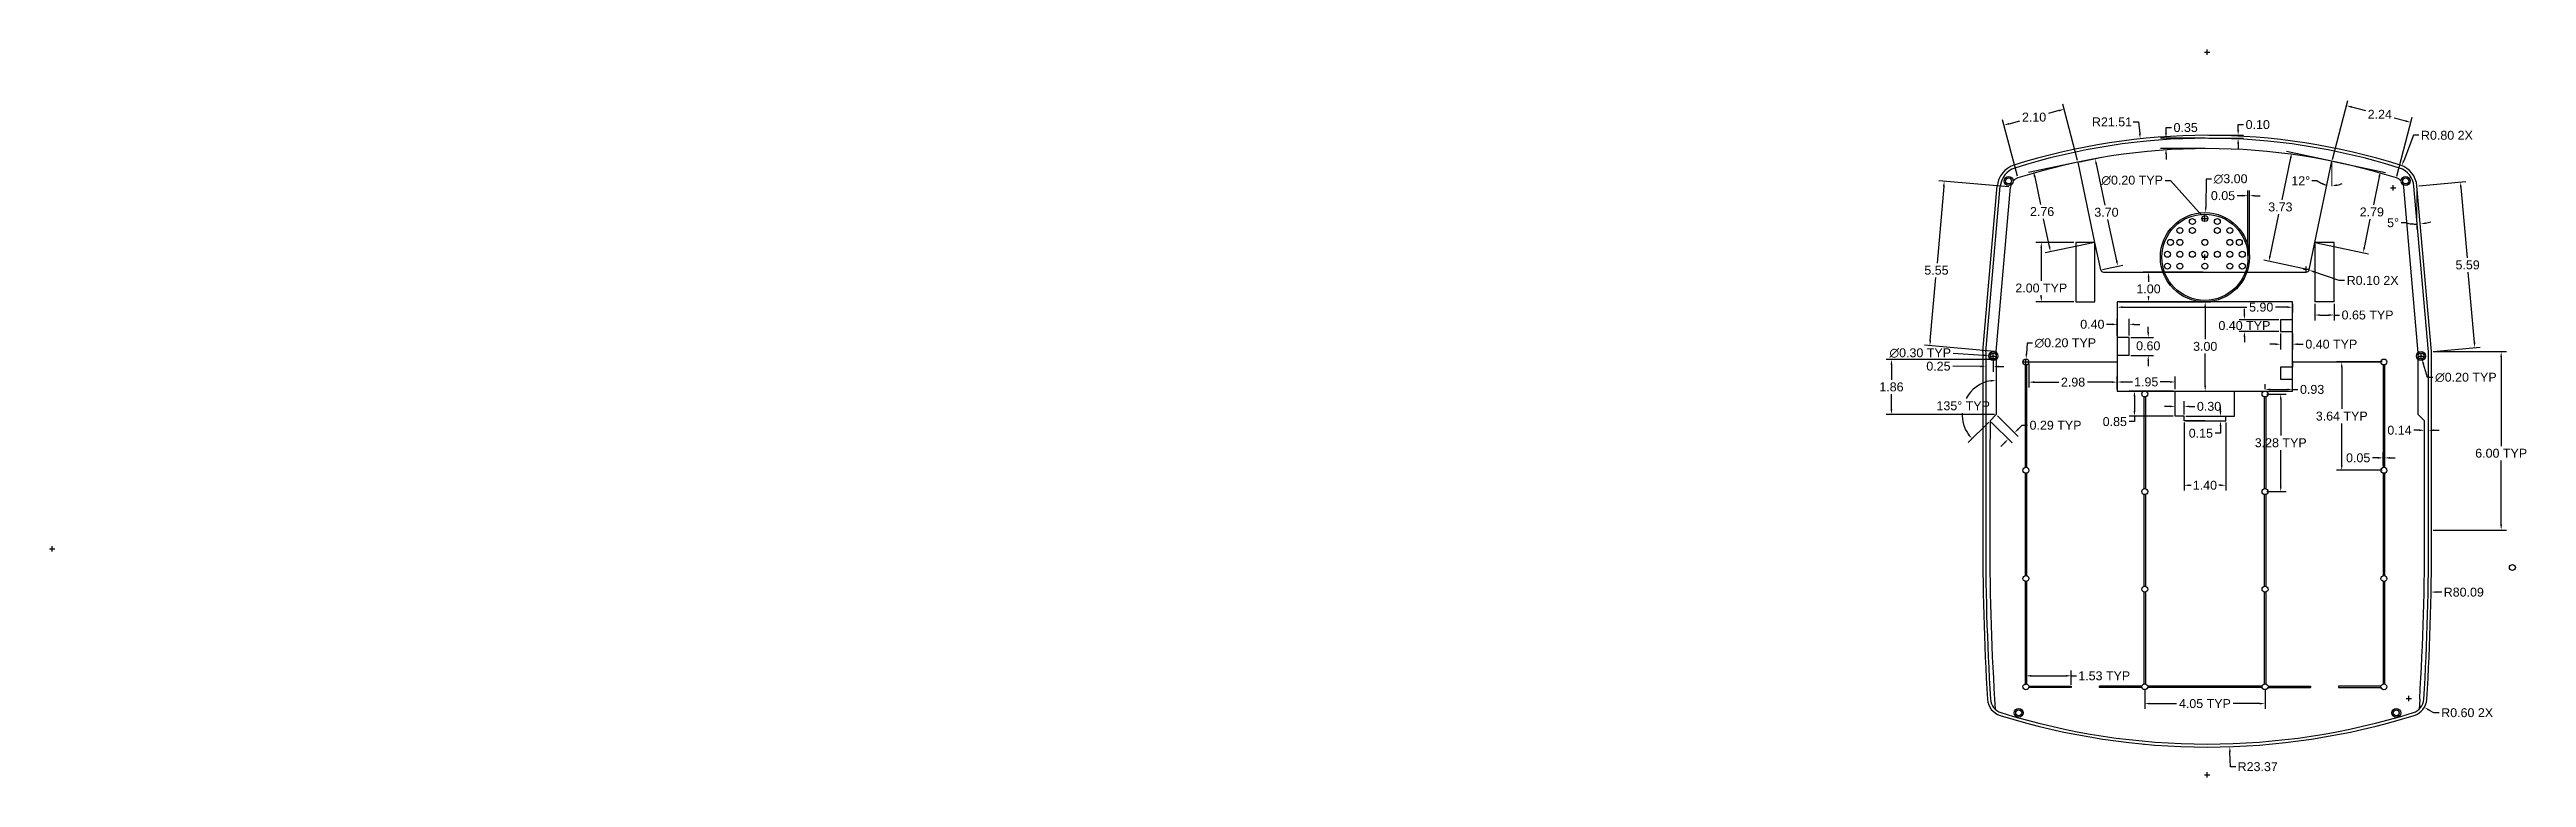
# Model space of a CAD drawing. Header units: centimetres. Extents: x -46.6 to 36.8, y 1.5 to 26.
import ezdxf

# ---------------------------------------------------------------- set-up
doc = ezdxf.new("R2010")
doc.units = ezdxf.units.CM
doc.header["$MEASUREMENT"] = 0
doc.layers.add('Cotare', color=2, linetype='Continuous', lineweight=0)
doc.layers.add('InteriorCarcasaSpate', color=250, linetype='Continuous', lineweight=25)
doc.styles.get("Standard").update_dxf_attribs({"font": 'arial.ttf'})
doc.dimstyles.get("Standard").update_dxf_attribs({"dimtxt": 0.3, "dimasz": 0.18, "dimexe": 0.18, "dimexo": 0.0625, "dimgap": 0.09, "dimtad": 0, "dimtih": 1, "dimtoh": 1, "dimzin": 0, "dimdsep": 46, "dimtxsty": 'Standard', "dimcen": 0.09, "dimclrd": 256, "dimclrt": 2, "dimadec": 0, "dimazin": 0, "dimtfac": 1, "dimtofl": 0, "dimtmove": 0, "dimatfit": 3, "dimfxl": 1, "dimtolj": 1, "dimtzin": 0, "dimarcsym": 0})

msp = doc.modelspace()

# ---------------------------------------------------------------- blocks, each defined once
blk = doc.blocks.new('*U1')
at = {"layer": 'InteriorCarcasaSpate'}
blk.add_circle((0, 0), 0.1, dxfattribs=at)
blk = doc.blocks.new('*U2')
at = {"layer": 'InteriorCarcasaSpate', "color": 0, "linetype": 'ByBlock', "lineweight": -2, "transparency": 16777216}
for p in [(0, 9.8484), (0, 6.5656), (0, 3.2828), (0, 0)]:
    blk.add_blockref('*U1', p, dxfattribs=at)
blk = doc.blocks.new('*U3')
at = {"layer": 'InteriorCarcasaSpate'}
blk.add_circle((0, 0), 0.1, dxfattribs=at)
blk = doc.blocks.new('*U4')
at = {"layer": 'InteriorCarcasaSpate', "color": 0, "linetype": 'ByBlock', "lineweight": -2, "transparency": 16777216}
for p in [(0, 9.8484), (0, 6.5656), (0, 3.2828), (0, 0)]:
    blk.add_blockref('*U3', p, dxfattribs=at)
blk = doc.blocks.new('*D7')
at = {"layer": 'Cotare', "lineweight": -2, "transparency": 16777216}
blk.add_line((17.504, 15.75), (18.523, 15.674), dxfattribs=at)
at = {"layer": 'Cotare', "color": 0, "lineweight": -2, "transparency": 16777216}
for p, q in [((18.763, 15.65), (18.943, 15.65)), ((18.853, 15.56), (18.853, 15.74))]:
    blk.add_line(p, q, dxfattribs=at)
at = {"layer": 'Cotare', "transparency": 16777216}
blk.add_solid([(18.526, 15.704), (18.521, 15.644), (18.703, 15.661)], dxfattribs=at)
at = {"layer": 'Defpoints', "color": 0, "transparency": 16777216}
for p in [(18.703, 15.661), (19.002, 15.639)]:
    blk.add_point(p, dxfattribs=at)
at = {"layer": 'Cotare', "color": 2, "transparency": 16777216, "insert": (16.395, 15.75), "char_height": 0.3, "attachment_point": 5}
blk.add_mtext('\\A1;∅0.30 TYP', dxfattribs=at)
blk = doc.blocks.new('*D8')
at = {"layer": 'Cotare', "color": 0, "lineweight": -2, "transparency": 16777216}
for p, q in [((33.163, 15.65), (33.343, 15.65)), ((33.253, 15.56), (33.253, 15.74))]:
    blk.add_line(p, q, dxfattribs=at)
at = {"layer": 'Cotare', "lineweight": -2, "transparency": 16777216}
for p, q in [((33.472, 14.928), (33.334, 15.382)), ((33.652, 14.928), (33.472, 14.928))]:
    blk.add_line(p, q, dxfattribs=at)
at = {"layer": 'Cotare', "transparency": 16777216}
blk.add_solid([(33.363, 15.391), (33.305, 15.373), (33.282, 15.554)], dxfattribs=at)
at = {"layer": 'Defpoints', "color": 0, "transparency": 16777216}
for p in [(33.223, 15.746), (33.282, 15.554)]:
    blk.add_point(p, dxfattribs=at)
at = {"layer": 'Cotare', "color": 2, "transparency": 16777216, "insert": (34.761, 14.928), "char_height": 0.3, "attachment_point": 5}
blk.add_mtext('\\A1;∅0.20 TYP', dxfattribs=at)
blk = doc.blocks.new('*D9')
at = {"layer": 'Cotare', "lineweight": -2, "transparency": 16777216}
for p, q in [((17.187, 21.349), (16.962, 18.778)), ((16.734, 16.175), (16.92, 18.293))]:
    blk.add_line(p, q, dxfattribs=at)
at = {"layer": 'Cotare', "color": 0, "lineweight": -2, "transparency": 16777216}
for p, q in [((19.374, 21.339), (17.023, 21.544)), ((18.89, 15.805), (16.539, 16.011))]:
    blk.add_line(p, q, dxfattribs=at)
at = {"layer": 'Cotare', "transparency": 16777216}
for points in [[(17.157, 21.352), (17.217, 21.347), (17.203, 21.529)], [(16.704, 16.177), (16.764, 16.172), (16.719, 15.995)]]:
    blk.add_solid(points, dxfattribs=at)
at = {"layer": 'Defpoints', "color": 0, "transparency": 16777216}
for p in [(17.203, 21.529), (19.437, 21.333), (18.953, 15.8)]:
    blk.add_point(p, dxfattribs=at)
at = {"layer": 'Cotare', "color": 2, "transparency": 16777216, "insert": (16.941, 18.535), "char_height": 0.3, "attachment_point": 5}
blk.add_mtext('\\A1;5.55', dxfattribs=at)
blk = doc.blocks.new('*D10')
at = {"layer": 'Cotare', "color": 0, "lineweight": -2, "transparency": 16777216}
for p, q in [((21.564, 19.473), (20.289, 19.473)), ((21.564, 17.473), (20.289, 17.473))]:
    blk.add_line(p, q, dxfattribs=at)
at = {"layer": 'Cotare', "lineweight": -2, "transparency": 16777216}
for p, q in [((20.469, 19.293), (20.469, 18.179)), ((20.469, 17.653), (20.469, 17.693))]:
    blk.add_line(p, q, dxfattribs=at)
at = {"layer": 'Cotare', "transparency": 16777216}
for points in [[(20.439, 19.293), (20.499, 19.293), (20.469, 19.473)], [(20.439, 17.653), (20.499, 17.653), (20.469, 17.473)]]:
    blk.add_solid(points, dxfattribs=at)
at = {"layer": 'Defpoints', "color": 0, "transparency": 16777216}
for p in [(21.627, 19.473), (20.469, 17.473), (21.627, 17.473)]:
    blk.add_point(p, dxfattribs=at)
at = {"layer": 'Cotare', "color": 2, "transparency": 16777216, "insert": (20.469, 17.936), "char_height": 0.3, "attachment_point": 5}
blk.add_mtext('\\A1;2.00 TYP', dxfattribs=at)
blk = doc.blocks.new('*D11')
at = {"layer": 'Cotare', "lineweight": -2, "transparency": 16777216}
for p, q in [((23.562, 23.523), (23.742, 23.523)), ((23.742, 23.523), (23.783, 23.134))]:
    blk.add_line(p, q, dxfattribs=at)
at = {"layer": 'Cotare', "color": 0, "lineweight": -2, "transparency": 16777216}
for p, q in [((25.963, 1.568), (26.143, 1.568)), ((26.053, 1.478), (26.053, 1.658))]:
    blk.add_line(p, q, dxfattribs=at)
at = {"layer": 'Cotare', "transparency": 16777216}
blk.add_solid([(23.813, 23.137), (23.753, 23.131), (23.802, 22.955)], dxfattribs=at)
at = {"layer": 'Defpoints', "color": 0, "transparency": 16777216}
for p in [(23.802, 22.955), (26.053, 1.568)]:
    blk.add_point(p, dxfattribs=at)
at = {"layer": 'Cotare', "color": 2, "transparency": 16777216, "insert": (22.851, 23.523), "char_height": 0.3, "attachment_point": 5}
blk.add_mtext('\\A1;R21.51', dxfattribs=at)
blk = doc.blocks.new('*D14')
at = {"layer": 'Cotare', "color": 0, "lineweight": -2, "transparency": 16777216}
for p, q in [((29.677, 17.411), (29.677, 16.849)), ((30.327, 17.411), (30.327, 16.849))]:
    blk.add_line(p, q, dxfattribs=at)
at = {"layer": 'Cotare', "lineweight": -2, "transparency": 16777216}
for p, q in [((29.857, 17.029), (30.147, 17.029)), ((30.327, 17.029), (30.507, 17.029))]:
    blk.add_line(p, q, dxfattribs=at)
at = {"layer": 'Cotare', "transparency": 16777216}
for points in [[(29.857, 17.059), (29.857, 16.999), (29.677, 17.029)], [(30.147, 17.059), (30.147, 16.999), (30.327, 17.029)]]:
    blk.add_solid(points, dxfattribs=at)
at = {"layer": 'Defpoints', "color": 0, "transparency": 16777216}
for p in [(29.677, 17.473), (29.677, 17.029), (30.327, 17.473)]:
    blk.add_point(p, dxfattribs=at)
at = {"layer": 'Cotare', "color": 2, "transparency": 16777216, "insert": (31.452, 17.029), "char_height": 0.3, "attachment_point": 5}
blk.add_mtext('\\A1;0.65 TYP', dxfattribs=at)
blk = doc.blocks.new('*D15')
at = {"layer": 'Cotare', "color": 0, "lineweight": -2, "transparency": 16777216}
for p, q in [((21.769, 22.185), (22.457, 22.33)), ((22.532, 18.566), (23.22, 18.711))]:
    blk.add_line(p, q, dxfattribs=at)
at = {"layer": 'Cotare', "lineweight": -2, "transparency": 16777216}
for p, q in [((22.318, 22.117), (22.611, 20.727)), ((23.007, 18.85), (22.714, 20.24))]:
    blk.add_line(p, q, dxfattribs=at)
at = {"layer": 'Cotare', "transparency": 16777216}
for points in [[(22.348, 22.123), (22.289, 22.111), (22.281, 22.293)], [(23.037, 18.856), (22.978, 18.844), (23.044, 18.674)]]:
    blk.add_solid(points, dxfattribs=at)
at = {"layer": 'Defpoints', "color": 0, "transparency": 16777216}
for p in [(21.708, 22.172), (22.471, 18.553), (23.044, 18.674)]:
    blk.add_point(p, dxfattribs=at)
at = {"layer": 'Cotare', "color": 2, "transparency": 16777216, "insert": (22.663, 20.483), "char_height": 0.3, "attachment_point": 5}
blk.add_mtext('\\A1;3.70', dxfattribs=at)
blk = doc.blocks.new('*D16')
at = {"layer": 'Cotare', "color": 0, "lineweight": -2, "transparency": 16777216}
for p, q in [((29.295, 18.573), (29.475, 18.573)), ((29.385, 18.483), (29.385, 18.663))]:
    blk.add_line(p, q, dxfattribs=at)
at = {"layer": 'Cotare', "lineweight": -2, "transparency": 16777216}
for p, q in [((30.497, 18.192), (29.649, 18.482)), ((30.677, 18.192), (30.497, 18.192))]:
    blk.add_line(p, q, dxfattribs=at)
at = {"layer": 'Cotare', "transparency": 16777216}
blk.add_solid([(29.659, 18.511), (29.64, 18.454), (29.479, 18.541)], dxfattribs=at)
at = {"layer": 'Defpoints', "color": 0, "transparency": 16777216}
for p in [(29.385, 18.573), (29.479, 18.541)]:
    blk.add_point(p, dxfattribs=at)
at = {"layer": 'Cotare', "color": 2, "transparency": 16777216, "insert": (31.623, 18.192), "char_height": 0.3, "attachment_point": 5}
blk.add_mtext('\\A1;R0.10 2X', dxfattribs=at)
blk = doc.blocks.new('*D17')
at = {"layer": 'Cotare', "lineweight": -2, "transparency": 16777216}
for p, q in [((24.636, 21.557), (24.816, 21.557)), ((24.816, 21.557), (25.788, 20.481))]:
    blk.add_line(p, q, dxfattribs=at)
at = {"layer": 'Cotare', "color": 0, "lineweight": -2, "transparency": 16777216}
for p, q in [((25.886, 20.273), (26.066, 20.273)), ((25.976, 20.183), (25.976, 20.363))]:
    blk.add_line(p, q, dxfattribs=at)
at = {"layer": 'Cotare', "transparency": 16777216}
blk.add_solid([(25.81, 20.501), (25.766, 20.461), (25.909, 20.348)], dxfattribs=at)
at = {"layer": 'Defpoints', "color": 0, "transparency": 16777216}
for p in [(25.909, 20.348), (26.043, 20.199)]:
    blk.add_point(p, dxfattribs=at)
at = {"layer": 'Cotare', "color": 2, "transparency": 16777216, "insert": (23.527, 21.557), "char_height": 0.3, "attachment_point": 5}
blk.add_mtext('\\A1;∅0.20 TYP', dxfattribs=at)
blk = doc.blocks.new('*D18')
at = {"layer": 'Cotare', "lineweight": -2, "transparency": 16777216}
for p, q in [((26.019, 21.604), (26.004, 20.653)), ((26.199, 21.604), (26.019, 21.604))]:
    blk.add_line(p, q, dxfattribs=at)
at = {"layer": 'Cotare', "color": 0, "lineweight": -2, "transparency": 16777216}
for p, q in [((25.887, 18.973), (26.067, 18.973)), ((25.977, 18.883), (25.977, 19.063))]:
    blk.add_line(p, q, dxfattribs=at)
at = {"layer": 'Cotare', "transparency": 16777216}
blk.add_solid([(25.974, 20.654), (26.034, 20.653), (26.001, 20.473)], dxfattribs=at)
at = {"layer": 'Defpoints', "color": 0, "transparency": 16777216}
for p in [(26.001, 20.473), (25.953, 17.474)]:
    blk.add_point(p, dxfattribs=at)
at = {"layer": 'Cotare', "color": 2, "transparency": 16777216, "insert": (26.841, 21.604), "char_height": 0.3, "attachment_point": 5}
blk.add_mtext('\\A1;∅3.00', dxfattribs=at)
blk = doc.blocks.new('*D19')
at = {"layer": 'Cotare', "lineweight": -2, "transparency": 16777216}
for p, q in [((27.247, 21.043), (27.067, 21.043)), ((27.657, 21.043), (27.837, 21.043))]:
    blk.add_line(p, q, dxfattribs=at)
at = {"layer": 'Cotare', "color": 0, "lineweight": -2, "transparency": 16777216}
for p, q in [((27.427, 19.036), (27.427, 21.223)), ((27.477, 19.036), (27.477, 21.223))]:
    blk.add_line(p, q, dxfattribs=at)
at = {"layer": 'Cotare', "transparency": 16777216}
for points in [[(27.247, 21.073), (27.247, 21.013), (27.427, 21.043)], [(27.657, 21.073), (27.657, 21.013), (27.477, 21.043)]]:
    blk.add_solid(points, dxfattribs=at)
at = {"layer": 'Defpoints', "color": 0, "transparency": 16777216}
for p in [(27.427, 21.043), (27.427, 18.973), (27.477, 18.973)]:
    blk.add_point(p, dxfattribs=at)
at = {"layer": 'Cotare', "color": 2, "transparency": 16777216, "insert": (26.586, 21.043), "char_height": 0.3, "attachment_point": 5}
blk.add_mtext('\\A1;0.05', dxfattribs=at)
blk = doc.blocks.new('*D20')
at = {"layer": 'Cotare', "lineweight": -2, "transparency": 16777216}
blk.add_line((29.754, 21.545), (29.574, 21.545), dxfattribs=at)
for start, end in [(232.85731, 258.09219), (233.01074, 245.55147), (282.54073, 295.08145)]:
    blk.add_arc((30.252, 22.202), 0.824, start, end, dxfattribs=at)
at = {"layer": 'Cotare', "transparency": 16777216}
for points in [[(29.92, 21.48), (29.902, 21.423), (30.082, 21.396)], [(30.434, 21.368), (30.428, 21.428), (30.252, 21.378)]]:
    blk.add_solid(points, dxfattribs=at)
at = {"layer": 'Defpoints', "color": 0, "transparency": 16777216}
for p in [(30.252, 22.202), (30.252, 22.202), (30.195, 21.38), (30.252, 21.36), (29.677, 19.473)]:
    blk.add_point(p, dxfattribs=at)
at = {"layer": 'Cotare', "color": 2, "transparency": 16777216, "insert": (29.204, 21.545), "char_height": 0.3, "attachment_point": 5}
blk.add_mtext('\\A1;12°', dxfattribs=at)
blk = doc.blocks.new('*D21')
at = {"layer": 'Cotare', "color": 0, "lineweight": -2, "transparency": 16777216}
for p, q in [((19.665, 21.698), (19.166, 23.591)), ((21.692, 22.232), (21.193, 24.125))]:
    blk.add_line(p, q, dxfattribs=at)
at = {"layer": 'Cotare', "lineweight": -2, "transparency": 16777216}
for p, q in [((19.386, 23.462), (19.745, 23.557)), ((21.065, 23.905), (20.708, 23.811))]:
    blk.add_line(p, q, dxfattribs=at)
at = {"layer": 'Cotare', "transparency": 16777216}
for points in [[(19.378, 23.491), (19.394, 23.433), (19.212, 23.417)], [(21.057, 23.934), (21.073, 23.876), (21.239, 23.951)]]:
    blk.add_solid(points, dxfattribs=at)
at = {"layer": 'Defpoints', "color": 0, "transparency": 16777216}
for p in [(21.239, 23.951), (21.708, 22.172), (19.681, 21.638)]:
    blk.add_point(p, dxfattribs=at)
at = {"layer": 'Cotare', "color": 2, "transparency": 16777216, "insert": (20.226, 23.684), "char_height": 0.3, "attachment_point": 5}
blk.add_mtext('\\A1;2.10', dxfattribs=at)
blk = doc.blocks.new('*D22')
at = {"layer": 'Cotare', "color": 0, "lineweight": -2, "transparency": 16777216}
for p, q in [((30.268, 22.263), (30.783, 24.246)), ((32.44, 21.698), (32.955, 23.682))]:
    blk.add_line(p, q, dxfattribs=at)
at = {"layer": 'Cotare', "lineweight": -2, "transparency": 16777216}
for p, q in [((30.912, 24.027), (31.382, 23.905)), ((32.736, 23.553), (32.345, 23.655))]:
    blk.add_line(p, q, dxfattribs=at)
at = {"layer": 'Cotare', "transparency": 16777216}
for points in [[(30.919, 24.056), (30.904, 23.998), (30.738, 24.072)], [(32.743, 23.582), (32.728, 23.524), (32.91, 23.508)]]:
    blk.add_solid(points, dxfattribs=at)
at = {"layer": 'Defpoints', "color": 0, "transparency": 16777216}
for p in [(32.91, 23.508), (30.252, 22.202), (32.424, 21.638)]:
    blk.add_point(p, dxfattribs=at)
at = {"layer": 'Cotare', "color": 2, "transparency": 16777216, "insert": (31.864, 23.78), "char_height": 0.3, "attachment_point": 5}
blk.add_mtext('\\A1;2.24', dxfattribs=at)
blk = doc.blocks.new('*D24')
at = {"layer": 'Cotare', "color": 0, "lineweight": -2, "transparency": 16777216}
for p, q in [((18.89, 15.538), (15.245, 15.538)), ((18.89, 13.682), (15.245, 13.682))]:
    blk.add_line(p, q, dxfattribs=at)
at = {"layer": 'Cotare', "lineweight": -2, "transparency": 16777216}
for p, q in [((15.425, 15.358), (15.425, 14.853)), ((15.425, 13.862), (15.425, 14.367))]:
    blk.add_line(p, q, dxfattribs=at)
at = {"layer": 'Cotare', "transparency": 16777216}
for points in [[(15.395, 15.358), (15.455, 15.358), (15.425, 15.538)], [(15.395, 13.862), (15.455, 13.862), (15.425, 13.682)]]:
    blk.add_solid(points, dxfattribs=at)
at = {"layer": 'Defpoints', "color": 0, "transparency": 16777216}
for p in [(18.953, 15.538), (15.425, 13.682), (18.953, 13.682)]:
    blk.add_point(p, dxfattribs=at)
at = {"layer": 'Cotare', "color": 2, "transparency": 16777216, "insert": (15.425, 14.61), "char_height": 0.3, "attachment_point": 5}
blk.add_mtext('\\A1;1.86', dxfattribs=at)
blk = doc.blocks.new('*D25')
at = {"layer": 'Cotare', "lineweight": -2, "transparency": 16777216}
for p, q in [((18.42, 15.301), (17.488, 15.308)), ((19.03, 15.296), (19.21, 15.295))]:
    blk.add_line(p, q, dxfattribs=at)
at = {"layer": 'Cotare', "color": 0, "lineweight": -2, "transparency": 16777216}
for p, q in [((18.602, 15.589), (18.598, 15.119)), ((18.852, 15.588), (18.848, 15.117))]:
    blk.add_line(p, q, dxfattribs=at)
at = {"layer": 'Cotare', "transparency": 16777216}
for points in [[(18.42, 15.331), (18.42, 15.271), (18.6, 15.299)], [(19.03, 15.326), (19.03, 15.266), (18.85, 15.297)]]:
    blk.add_solid(points, dxfattribs=at)
at = {"layer": 'Defpoints', "color": 0, "transparency": 16777216}
for p in [(18.6, 15.299), (18.603, 15.652), (18.853, 15.65)]:
    blk.add_point(p, dxfattribs=at)
at = {"layer": 'Cotare', "color": 2, "transparency": 16777216, "insert": (17.007, 15.308), "char_height": 0.3, "attachment_point": 5}
blk.add_mtext('\\A1;0.25', dxfattribs=at)
blk = doc.blocks.new('*D26')
at = {"layer": 'Cotare', "color": 0, "lineweight": -2, "transparency": 16777216}
for p, q in [((18.788, 13.429), (19.486, 12.731)), ((18.997, 13.638), (19.695, 12.94))]:
    blk.add_line(p, q, dxfattribs=at)
at = {"layer": 'Cotare', "lineweight": -2, "transparency": 16777216}
for p, q in [((19.232, 12.731), (19.104, 12.604)), ((19.695, 13.194), (19.822, 13.321)), ((19.822, 13.321), (20.002, 13.321))]:
    blk.add_line(p, q, dxfattribs=at)
at = {"layer": 'Cotare', "transparency": 16777216}
for points in [[(19.211, 12.752), (19.253, 12.71), (19.359, 12.858)], [(19.673, 13.215), (19.716, 13.173), (19.567, 13.067)]]:
    blk.add_solid(points, dxfattribs=at)
at = {"layer": 'Defpoints', "color": 0, "transparency": 16777216}
for p in [(18.744, 13.473), (18.953, 13.682), (19.567, 13.067)]:
    blk.add_point(p, dxfattribs=at)
at = {"layer": 'Cotare', "color": 2, "transparency": 16777216, "insert": (20.948, 13.321), "char_height": 0.3, "attachment_point": 5}
blk.add_mtext('\\A1;0.29 TYP', dxfattribs=at)
blk = doc.blocks.new('*D27')
at = {"layer": 'Cotare', "color": 0, "lineweight": -2, "transparency": 16777216}
for p, q in [((33.665, 15.8), (36.13, 15.8)), ((33.665, 9.799), (36.13, 9.799))]:
    blk.add_line(p, q, dxfattribs=at)
at = {"layer": 'Cotare', "lineweight": -2, "transparency": 16777216}
for p, q in [((35.95, 15.62), (35.95, 12.623)), ((35.95, 9.979), (35.95, 12.137))]:
    blk.add_line(p, q, dxfattribs=at)
at = {"layer": 'Cotare', "transparency": 16777216}
for points in [[(35.92, 15.62), (35.98, 15.62), (35.95, 15.8)], [(35.92, 9.979), (35.98, 9.979), (35.95, 9.799)]]:
    blk.add_solid(points, dxfattribs=at)
at = {"layer": 'Defpoints', "color": 0, "transparency": 16777216}
for p in [(33.603, 15.8), (35.95, 15.8), (33.603, 9.799)]:
    blk.add_point(p, dxfattribs=at)
at = {"layer": 'Cotare', "color": 2, "transparency": 16777216, "insert": (35.95, 12.38), "char_height": 0.3, "attachment_point": 5}
blk.add_mtext('\\A1;6.00 TYP', dxfattribs=at)
blk = doc.blocks.new('*D28')
at = {"layer": 'Cotare', "color": 0, "lineweight": -2, "transparency": 16777216}
for p, q in [((32.846, 4.047), (32.846, 4.227)), ((32.756, 4.137), (32.936, 4.137))]:
    blk.add_line(p, q, dxfattribs=at)
at = {"layer": 'Cotare', "lineweight": -2, "transparency": 16777216}
for p, q in [((33.679, 3.653), (33.52, 3.745)), ((33.859, 3.653), (33.679, 3.653))]:
    blk.add_line(p, q, dxfattribs=at)
at = {"layer": 'Cotare', "transparency": 16777216}
blk.add_solid([(33.536, 3.771), (33.505, 3.719), (33.365, 3.836)], dxfattribs=at)
at = {"layer": 'Defpoints', "color": 0, "transparency": 16777216}
for p in [(32.846, 4.137), (33.365, 3.836)]:
    blk.add_point(p, dxfattribs=at)
at = {"layer": 'Cotare', "color": 2, "transparency": 16777216, "insert": (34.805, 3.653), "char_height": 0.3, "attachment_point": 5}
blk.add_mtext('\\A1;R0.60 2X', dxfattribs=at)
blk = doc.blocks.new('*D30')
at = {"layer": 'Cotare', "lineweight": -2, "transparency": 16777216}
for p, q in [((33.185, 13.154), (33.005, 13.154)), ((33.683, 13.154), (33.863, 13.154))]:
    blk.add_line(p, q, dxfattribs=at)
at = {"layer": 'Cotare', "color": 0, "lineweight": -2, "transparency": 16777216}
for p, q in [((33.365, 9.861), (33.365, 13.334)), ((33.503, 9.861), (33.503, 13.334))]:
    blk.add_line(p, q, dxfattribs=at)
at = {"layer": 'Cotare', "transparency": 16777216}
for points in [[(33.185, 13.184), (33.185, 13.124), (33.365, 13.154)], [(33.683, 13.184), (33.683, 13.124), (33.503, 13.154)]]:
    blk.add_solid(points, dxfattribs=at)
at = {"layer": 'Defpoints', "color": 0, "transparency": 16777216}
for p in [(33.365, 13.154), (33.365, 9.798), (33.503, 9.799)]:
    blk.add_point(p, dxfattribs=at)
at = {"layer": 'Cotare', "color": 2, "transparency": 16777216, "insert": (32.526, 13.154), "char_height": 0.3, "attachment_point": 5}
blk.add_mtext('\\A1;0.14', dxfattribs=at)
blk = doc.blocks.new('*D31')
at = {"layer": 'Cotare', "color": 0, "lineweight": -2, "transparency": 16777216}
for p, q in [((-46.486, 9.073), (-46.486, 9.253)), ((-46.576, 9.163), (-46.396, 9.163))]:
    blk.add_line(p, q, dxfattribs=at)
at = {"layer": 'Cotare', "lineweight": -2, "transparency": 16777216}
blk.add_line((33.952, 7.707), (33.772, 7.71), dxfattribs=at)
at = {"layer": 'Cotare', "transparency": 16777216}
blk.add_solid([(33.772, 7.74), (33.771, 7.68), (33.592, 7.714)], dxfattribs=at)
at = {"layer": 'Defpoints', "color": 0, "transparency": 16777216}
for p in [(-46.486, 9.163), (33.592, 7.714)]:
    blk.add_point(p, dxfattribs=at)
at = {"layer": 'Cotare', "color": 2, "transparency": 16777216, "insert": (34.692, 7.707), "char_height": 0.3, "attachment_point": 5}
blk.add_mtext('\\A1;R80.09', dxfattribs=at)
blk = doc.blocks.new('*D32')
at = {"layer": 'Cotare', "color": 0, "lineweight": -2, "transparency": 16777216}
for p, q in [((25.963, 25.867), (26.143, 25.867)), ((26.053, 25.777), (26.053, 25.957))]:
    blk.add_line(p, q, dxfattribs=at)
at = {"layer": 'Cotare', "lineweight": -2, "transparency": 16777216}
for p, q in [((26.836, 1.837), (26.82, 2.332)), ((27.016, 1.837), (26.836, 1.837))]:
    blk.add_line(p, q, dxfattribs=at)
at = {"layer": 'Cotare', "transparency": 16777216}
blk.add_solid([(26.85, 2.333), (26.79, 2.332), (26.814, 2.512)], dxfattribs=at)
at = {"layer": 'Defpoints', "color": 0, "transparency": 16777216}
for p in [(26.053, 25.867), (26.814, 2.512)]:
    blk.add_point(p, dxfattribs=at)
at = {"layer": 'Cotare', "color": 2, "transparency": 16777216, "insert": (27.755, 1.837), "char_height": 0.3, "attachment_point": 5}
blk.add_mtext('\\A1;R23.37', dxfattribs=at)
blk = doc.blocks.new('*D33')
at = {"layer": 'Cotare', "color": 0, "lineweight": -2, "transparency": 16777216}
for p, q in [((33.177, 21.378), (34.757, 21.516)), ((33.665, 15.805), (35.244, 15.944))]:
    blk.add_line(p, q, dxfattribs=at)
at = {"layer": 'Cotare', "lineweight": -2, "transparency": 16777216}
for p, q in [((34.593, 21.321), (34.8, 18.957)), ((35.049, 16.107), (34.843, 18.471))]:
    blk.add_line(p, q, dxfattribs=at)
at = {"layer": 'Cotare', "transparency": 16777216}
for points in [[(34.623, 21.324), (34.563, 21.318), (34.578, 21.5)], [(35.079, 16.11), (35.02, 16.105), (35.065, 15.928)]]:
    blk.add_solid(points, dxfattribs=at)
at = {"layer": 'Defpoints', "color": 0, "transparency": 16777216}
for p in [(33.115, 21.372), (35.065, 15.928), (33.603, 15.8)]:
    blk.add_point(p, dxfattribs=at)
at = {"layer": 'Cotare', "color": 2, "transparency": 16777216, "insert": (34.821, 18.714), "char_height": 0.3, "attachment_point": 5}
blk.add_mtext('\\A1;5.59', dxfattribs=at)
blk = doc.blocks.new('*D34')
at = {"layer": 'Cotare', "lineweight": -2, "transparency": 16777216}
blk.add_line((32.759, 20.132), (32.579, 20.132), dxfattribs=at)
at = {"layer": 'Cotare', "color": 0, "lineweight": -2, "transparency": 16777216}
blk.add_line((33.115, 20.162), (33.115, 19.902), dxfattribs=at)
at = {"layer": 'Cotare', "lineweight": -2, "transparency": 16777216}
for start, end in [(253.96078, 270), (254.0001, 262.00005), (282.99995, 290.9999)]:
    blk.add_arc((33.115, 21.372), 1.29, start, end, dxfattribs=at)
at = {"layer": 'Cotare', "transparency": 16777216}
for points in [[(32.938, 20.125), (32.933, 20.065), (33.115, 20.082)], [(33.41, 20.086), (33.401, 20.145), (33.227, 20.087)]]:
    blk.add_solid(points, dxfattribs=at)
at = {"layer": 'Defpoints', "color": 0, "transparency": 16777216}
for p in [(33.115, 21.372), (33.115, 21.372), (33.115, 20.225), (33.19, 20.084), (33.603, 15.8)]:
    blk.add_point(p, dxfattribs=at)
at = {"layer": 'Cotare', "color": 2, "transparency": 16777216, "insert": (32.311, 20.132), "char_height": 0.3, "attachment_point": 5}
blk.add_mtext('\\A1;5°', dxfattribs=at)
blk = doc.blocks.new('*D36')
at = {"layer": 'Cotare', "lineweight": -2, "transparency": 16777216}
for p, q in [((19.989, 16.086), (19.968, 15.73)), ((20.169, 16.086), (19.989, 16.086))]:
    blk.add_line(p, q, dxfattribs=at)
at = {"layer": 'Cotare', "color": 0, "lineweight": -2, "transparency": 16777216}
for p, q in [((19.862, 15.45), (20.042, 15.45)), ((19.952, 15.36), (19.952, 15.54))]:
    blk.add_line(p, q, dxfattribs=at)
at = {"layer": 'Cotare', "transparency": 16777216}
blk.add_solid([(19.938, 15.731), (19.998, 15.728), (19.958, 15.55)], dxfattribs=at)
at = {"layer": 'Defpoints', "color": 0, "transparency": 16777216}
for p in [(19.946, 15.35), (19.958, 15.55)]:
    blk.add_point(p, dxfattribs=at)
at = {"layer": 'Cotare', "color": 2, "transparency": 16777216, "insert": (21.278, 16.086), "char_height": 0.3, "attachment_point": 5}
blk.add_mtext('\\A1;∅0.20 TYP', dxfattribs=at)
blk = doc.blocks.new('*D37')
at = {"layer": 'Cotare', "color": 0, "lineweight": -2, "transparency": 16777216}
for p, q in [((20.052, 15.388), (20.052, 14.592)), ((23.027, 15.388), (23.027, 14.592))]:
    blk.add_line(p, q, dxfattribs=at)
at = {"layer": 'Cotare', "lineweight": -2, "transparency": 16777216}
for p, q in [((20.232, 14.772), (21.057, 14.772)), ((22.847, 14.772), (22.022, 14.772))]:
    blk.add_line(p, q, dxfattribs=at)
at = {"layer": 'Cotare', "transparency": 16777216}
for points in [[(20.232, 14.802), (20.232, 14.742), (20.052, 14.772)], [(22.847, 14.802), (22.847, 14.742), (23.027, 14.772)]]:
    blk.add_solid(points, dxfattribs=at)
at = {"layer": 'Defpoints', "color": 0, "transparency": 16777216}
for p in [(20.052, 15.45), (23.027, 15.45), (23.027, 14.772)]:
    blk.add_point(p, dxfattribs=at)
at = {"layer": 'Cotare', "color": 2, "transparency": 16777216, "insert": (21.539, 14.772), "char_height": 0.3, "attachment_point": 5}
blk.add_mtext('\\A1;2.98', dxfattribs=at)
blk = doc.blocks.new('*D38')
at = {"layer": 'Cotare', "color": 0, "lineweight": -2, "transparency": 16777216}
for p, q in [((23.089, 17.473), (26.167, 17.473)), ((23.089, 14.473), (26.167, 14.473))]:
    blk.add_line(p, q, dxfattribs=at)
at = {"layer": 'Cotare', "lineweight": -2, "transparency": 16777216}
for p, q in [((25.987, 17.293), (25.987, 16.217)), ((25.987, 14.653), (25.987, 15.73))]:
    blk.add_line(p, q, dxfattribs=at)
at = {"layer": 'Cotare', "transparency": 16777216}
for points in [[(25.957, 17.293), (26.017, 17.293), (25.987, 17.473)], [(25.957, 14.653), (26.017, 14.653), (25.987, 14.473)]]:
    blk.add_solid(points, dxfattribs=at)
at = {"layer": 'Defpoints', "color": 0, "transparency": 16777216}
for p in [(23.027, 17.473), (23.027, 14.473), (25.987, 14.473)]:
    blk.add_point(p, dxfattribs=at)
at = {"layer": 'Cotare', "color": 2, "transparency": 16777216, "insert": (25.987, 15.973), "char_height": 0.3, "attachment_point": 5}
blk.add_mtext('\\A1;3.00', dxfattribs=at)
blk = doc.blocks.new('*D39')
at = {"layer": 'Cotare', "color": 0, "lineweight": -2, "transparency": 16777216}
for p, q in [((23.489, 16.273), (24.25, 16.273)), ((23.489, 15.673), (24.25, 15.673))]:
    blk.add_line(p, q, dxfattribs=at)
at = {"layer": 'Cotare', "lineweight": -2, "transparency": 16777216}
for p, q in [((24.07, 16.453), (24.07, 16.633)), ((24.07, 15.493), (24.07, 15.313))]:
    blk.add_line(p, q, dxfattribs=at)
at = {"layer": 'Cotare', "transparency": 16777216}
for points in [[(24.04, 16.453), (24.1, 16.453), (24.07, 16.273)], [(24.04, 15.493), (24.1, 15.493), (24.07, 15.673)]]:
    blk.add_solid(points, dxfattribs=at)
at = {"layer": 'Defpoints', "color": 0, "transparency": 16777216}
for p in [(23.427, 16.273), (24.07, 16.273), (23.427, 15.673)]:
    blk.add_point(p, dxfattribs=at)
at = {"layer": 'Cotare', "color": 2, "transparency": 16777216, "insert": (24.07, 15.992), "char_height": 0.3, "attachment_point": 5}
blk.add_mtext('\\A1;0.60', dxfattribs=at)
blk = doc.blocks.new('*D40')
at = {"layer": 'Cotare', "lineweight": -2, "transparency": 16777216}
for p, q in [((22.847, 16.716), (22.667, 16.716)), ((23.607, 16.716), (23.787, 16.716))]:
    blk.add_line(p, q, dxfattribs=at)
at = {"layer": 'Cotare', "color": 0, "lineweight": -2, "transparency": 16777216}
for p, q in [((23.027, 16.336), (23.027, 16.896)), ((23.427, 16.336), (23.427, 16.896))]:
    blk.add_line(p, q, dxfattribs=at)
at = {"layer": 'Cotare', "transparency": 16777216}
for points in [[(22.847, 16.746), (22.847, 16.686), (23.027, 16.716)], [(23.607, 16.746), (23.607, 16.686), (23.427, 16.716)]]:
    blk.add_solid(points, dxfattribs=at)
at = {"layer": 'Defpoints', "color": 0, "transparency": 16777216}
for p in [(23.027, 16.716), (23.027, 16.273), (23.427, 16.273)]:
    blk.add_point(p, dxfattribs=at)
at = {"layer": 'Cotare', "color": 2, "transparency": 16777216, "insert": (22.188, 16.716), "char_height": 0.3, "attachment_point": 5}
blk.add_mtext('\\A1;0.40', dxfattribs=at)
blk = doc.blocks.new('*D41')
at = {"layer": 'Cotare', "lineweight": -2, "transparency": 16777216}
for p, q in [((28.347, 16.048), (28.167, 16.048)), ((29.107, 16.048), (29.287, 16.048))]:
    blk.add_line(p, q, dxfattribs=at)
at = {"layer": 'Cotare', "color": 0, "lineweight": -2, "transparency": 16777216}
for p, q in [((28.527, 16.411), (28.527, 15.868)), ((28.927, 16.411), (28.927, 15.868))]:
    blk.add_line(p, q, dxfattribs=at)
at = {"layer": 'Cotare', "transparency": 16777216}
for points in [[(28.347, 16.078), (28.347, 16.018), (28.527, 16.048)], [(29.107, 16.078), (29.107, 16.018), (28.927, 16.048)]]:
    blk.add_solid(points, dxfattribs=at)
at = {"layer": 'Defpoints', "color": 0, "transparency": 16777216}
for p in [(28.527, 16.473), (28.927, 16.473), (28.927, 16.048)]:
    blk.add_point(p, dxfattribs=at)
at = {"layer": 'Cotare', "color": 2, "transparency": 16777216, "insert": (30.232, 16.048), "char_height": 0.3, "attachment_point": 5}
blk.add_mtext('\\A1;0.40 TYP', dxfattribs=at)
blk = doc.blocks.new('*D42')
at = {"layer": 'Cotare', "color": 0, "lineweight": -2, "transparency": 16777216}
for p, q in [((28.464, 16.873), (27.127, 16.873)), ((28.464, 16.473), (27.127, 16.473))]:
    blk.add_line(p, q, dxfattribs=at)
at = {"layer": 'Cotare', "lineweight": -2, "transparency": 16777216}
for p, q in [((27.307, 17.053), (27.307, 17.233)), ((27.307, 16.293), (27.307, 16.113))]:
    blk.add_line(p, q, dxfattribs=at)
at = {"layer": 'Cotare', "transparency": 16777216}
for points in [[(27.277, 17.053), (27.337, 17.053), (27.307, 16.873)], [(27.277, 16.293), (27.337, 16.293), (27.307, 16.473)]]:
    blk.add_solid(points, dxfattribs=at)
at = {"layer": 'Defpoints', "color": 0, "transparency": 16777216}
for p in [(28.527, 16.873), (27.307, 16.473), (28.527, 16.473)]:
    blk.add_point(p, dxfattribs=at)
at = {"layer": 'Cotare', "color": 2, "transparency": 16777216, "insert": (27.307, 16.673), "char_height": 0.3, "attachment_point": 5}
blk.add_mtext('\\A1;0.40 TYP', dxfattribs=at)
blk = doc.blocks.new('*D43')
at = {"layer": 'Cotare', "color": 0, "lineweight": -2, "transparency": 16777216}
for p, q in [((23.027, 17.411), (23.027, 17.113)), ((28.927, 17.411), (28.927, 17.113))]:
    blk.add_line(p, q, dxfattribs=at)
at = {"layer": 'Cotare', "lineweight": -2, "transparency": 16777216}
for p, q in [((23.207, 17.293), (27.393, 17.293)), ((28.747, 17.293), (28.351, 17.293))]:
    blk.add_line(p, q, dxfattribs=at)
at = {"layer": 'Cotare', "transparency": 16777216}
for points in [[(23.207, 17.323), (23.207, 17.263), (23.027, 17.293)], [(28.747, 17.323), (28.747, 17.263), (28.927, 17.293)]]:
    blk.add_solid(points, dxfattribs=at)
at = {"layer": 'Defpoints', "color": 0, "transparency": 16777216}
for p in [(23.027, 17.473), (28.927, 17.473), (28.927, 17.293)]:
    blk.add_point(p, dxfattribs=at)
at = {"layer": 'Cotare', "color": 2, "transparency": 16777216, "insert": (27.872, 17.293), "char_height": 0.3, "attachment_point": 5}
blk.add_mtext('\\A1;5.90', dxfattribs=at)
blk = doc.blocks.new('*D44')
at = {"layer": 'Cotare', "color": 0, "lineweight": -2, "transparency": 16777216}
for p, q in [((24.914, 14.473), (23.425, 14.473)), ((24.914, 13.623), (23.425, 13.623))]:
    blk.add_line(p, q, dxfattribs=at)
at = {"layer": 'Cotare', "lineweight": -2, "transparency": 16777216}
for p, q in [((23.605, 14.293), (23.605, 13.803)), ((23.605, 13.443), (23.425, 13.443)), ((23.605, 13.623), (23.605, 13.443))]:
    blk.add_line(p, q, dxfattribs=at)
at = {"layer": 'Cotare', "transparency": 16777216}
for points in [[(23.575, 14.293), (23.635, 14.293), (23.605, 14.473)], [(23.575, 13.803), (23.635, 13.803), (23.605, 13.623)]]:
    blk.add_solid(points, dxfattribs=at)
at = {"layer": 'Defpoints', "color": 0, "transparency": 16777216}
for p in [(24.977, 14.473), (23.605, 13.623), (24.977, 13.623)]:
    blk.add_point(p, dxfattribs=at)
at = {"layer": 'Cotare', "color": 2, "transparency": 16777216, "insert": (22.944, 13.443), "char_height": 0.3, "attachment_point": 5}
blk.add_mtext('\\A1;0.85', dxfattribs=at)
blk = doc.blocks.new('*D45')
at = {"layer": 'Cotare', "lineweight": -2, "transparency": 16777216}
for p, q in [((24.797, 13.956), (24.617, 13.956)), ((25.457, 13.956), (25.637, 13.956))]:
    blk.add_line(p, q, dxfattribs=at)
at = {"layer": 'Cotare', "color": 0, "lineweight": -2, "transparency": 16777216}
for p, q in [((24.977, 13.686), (24.977, 14.136)), ((25.277, 13.686), (25.277, 14.136))]:
    blk.add_line(p, q, dxfattribs=at)
at = {"layer": 'Cotare', "transparency": 16777216}
for points in [[(24.797, 13.986), (24.797, 13.926), (24.977, 13.956)], [(25.457, 13.986), (25.457, 13.926), (25.277, 13.956)]]:
    blk.add_solid(points, dxfattribs=at)
at = {"layer": 'Defpoints', "color": 0, "transparency": 16777216}
for p in [(24.977, 13.623), (25.277, 13.956), (25.277, 13.623)]:
    blk.add_point(p, dxfattribs=at)
at = {"layer": 'Cotare', "color": 2, "transparency": 16777216, "insert": (26.116, 13.956), "char_height": 0.3, "attachment_point": 5}
blk.add_mtext('\\A1;0.30', dxfattribs=at)
blk = doc.blocks.new('*D46')
at = {"layer": 'Cotare', "color": 0, "lineweight": -2, "transparency": 16777216}
for p, q in [((25.339, 13.623), (26.681, 13.623)), ((25.339, 13.473), (26.681, 13.473))]:
    blk.add_line(p, q, dxfattribs=at)
at = {"layer": 'Cotare', "lineweight": -2, "transparency": 16777216}
for p, q in [((26.501, 13.803), (26.501, 13.983)), ((26.501, 13.053), (26.321, 13.053)), ((26.501, 13.293), (26.501, 13.053))]:
    blk.add_line(p, q, dxfattribs=at)
at = {"layer": 'Cotare', "transparency": 16777216}
for points in [[(26.471, 13.803), (26.531, 13.803), (26.501, 13.623)], [(26.471, 13.293), (26.531, 13.293), (26.501, 13.473)]]:
    blk.add_solid(points, dxfattribs=at)
at = {"layer": 'Defpoints', "color": 0, "transparency": 16777216}
for p in [(25.277, 13.623), (25.277, 13.473), (26.501, 13.473)]:
    blk.add_point(p, dxfattribs=at)
at = {"layer": 'Cotare', "color": 2, "transparency": 16777216, "insert": (25.841, 13.053), "char_height": 0.3, "attachment_point": 5}
blk.add_mtext('\\A1;0.15', dxfattribs=at)
blk = doc.blocks.new('*D47')
at = {"layer": 'Cotare', "color": 0, "lineweight": -2, "transparency": 16777216}
for p, q in [((25.277, 13.411), (25.277, 11.123)), ((26.677, 13.411), (26.677, 11.123))]:
    blk.add_line(p, q, dxfattribs=at)
at = {"layer": 'Cotare', "lineweight": -2, "transparency": 16777216}
for p, q in [((25.457, 11.303), (25.512, 11.303)), ((26.497, 11.303), (26.442, 11.303))]:
    blk.add_line(p, q, dxfattribs=at)
at = {"layer": 'Cotare', "transparency": 16777216}
for points in [[(25.457, 11.333), (25.457, 11.273), (25.277, 11.303)], [(26.497, 11.333), (26.497, 11.273), (26.677, 11.303)]]:
    blk.add_solid(points, dxfattribs=at)
at = {"layer": 'Defpoints', "color": 0, "transparency": 16777216}
for p in [(25.277, 13.473), (26.677, 13.473), (26.677, 11.303)]:
    blk.add_point(p, dxfattribs=at)
at = {"layer": 'Cotare', "color": 2, "transparency": 16777216, "insert": (25.977, 11.303), "char_height": 0.3, "attachment_point": 5}
blk.add_mtext('\\A1;1.40', dxfattribs=at)
blk = doc.blocks.new('*D48')
at = {"layer": 'Cotare', "color": 0, "lineweight": -2, "transparency": 16777216}
for p, q in [((31.939, 15.45), (30.403, 15.45)), ((31.939, 11.808), (30.403, 11.808))]:
    blk.add_line(p, q, dxfattribs=at)
at = {"layer": 'Cotare', "lineweight": -2, "transparency": 16777216}
for p, q in [((30.583, 15.27), (30.583, 13.872)), ((30.583, 11.988), (30.583, 13.386))]:
    blk.add_line(p, q, dxfattribs=at)
at = {"layer": 'Cotare', "transparency": 16777216}
for points in [[(30.553, 15.27), (30.613, 15.27), (30.583, 15.45)], [(30.553, 11.988), (30.613, 11.988), (30.583, 11.808)]]:
    blk.add_solid(points, dxfattribs=at)
at = {"layer": 'Defpoints', "color": 0, "transparency": 16777216}
for p in [(32.002, 15.45), (30.583, 11.808), (32.002, 11.808)]:
    blk.add_point(p, dxfattribs=at)
at = {"layer": 'Cotare', "color": 2, "transparency": 16777216, "insert": (30.583, 13.629), "char_height": 0.3, "width": 1.80332, "attachment_point": 5}
blk.add_mtext('\\A1;3.64 TYP', dxfattribs=at)
blk = doc.blocks.new('*D49')
at = {"layer": 'Cotare', "lineweight": -2, "transparency": 16777216}
for p, q in [((31.797, 12.225), (31.617, 12.225)), ((32.207, 12.225), (32.387, 12.225))]:
    blk.add_line(p, q, dxfattribs=at)
at = {"layer": 'Cotare', "color": 0, "lineweight": -2, "transparency": 16777216}
for p, q in [((31.977, 11.968), (31.977, 12.405)), ((32.027, 11.968), (32.027, 12.405))]:
    blk.add_line(p, q, dxfattribs=at)
at = {"layer": 'Cotare', "transparency": 16777216}
for points in [[(31.797, 12.255), (31.797, 12.195), (31.977, 12.225)], [(32.207, 12.255), (32.207, 12.195), (32.027, 12.225)]]:
    blk.add_solid(points, dxfattribs=at)
at = {"layer": 'Defpoints', "color": 0, "transparency": 16777216}
for p in [(31.977, 12.225), (31.977, 11.905), (32.027, 11.905)]:
    blk.add_point(p, dxfattribs=at)
at = {"layer": 'Cotare', "color": 2, "transparency": 16777216, "insert": (31.136, 12.225), "char_height": 0.3, "attachment_point": 5}
blk.add_mtext('\\A1;0.05', dxfattribs=at)
blk = doc.blocks.new('*D50')
at = {"layer": 'Cotare', "color": 0, "lineweight": -2, "transparency": 16777216}
for p, q in [((28.002, 14.536), (28.002, 14.706)), ((28.927, 14.536), (28.927, 14.706))]:
    blk.add_line(p, q, dxfattribs=at)
at = {"layer": 'Cotare', "lineweight": -2, "transparency": 16777216}
for p, q in [((28.182, 14.526), (28.747, 14.526)), ((28.927, 14.526), (29.107, 14.526))]:
    blk.add_line(p, q, dxfattribs=at)
at = {"layer": 'Cotare', "transparency": 16777216}
for points in [[(28.182, 14.556), (28.182, 14.496), (28.002, 14.526)], [(28.747, 14.556), (28.747, 14.496), (28.927, 14.526)]]:
    blk.add_solid(points, dxfattribs=at)
at = {"layer": 'Defpoints', "color": 0, "transparency": 16777216}
for p in [(28.002, 14.473), (28.927, 14.526), (28.927, 14.473)]:
    blk.add_point(p, dxfattribs=at)
at = {"layer": 'Cotare', "color": 2, "transparency": 16777216, "insert": (29.586, 14.526), "char_height": 0.3, "attachment_point": 5}
blk.add_mtext('\\A1;0.93', dxfattribs=at)
blk = doc.blocks.new('*D51')
at = {"layer": 'Cotare', "color": 0, "lineweight": -2, "transparency": 16777216}
for p, q in [((28.064, 14.373), (28.709, 14.373)), ((28.064, 11.091), (28.709, 11.091))]:
    blk.add_line(p, q, dxfattribs=at)
at = {"layer": 'Cotare', "lineweight": -2, "transparency": 16777216}
for p, q in [((28.529, 14.193), (28.529, 12.975)), ((28.529, 11.271), (28.529, 12.489))]:
    blk.add_line(p, q, dxfattribs=at)
at = {"layer": 'Cotare', "transparency": 16777216}
for points in [[(28.499, 14.193), (28.559, 14.193), (28.529, 14.373)], [(28.499, 11.271), (28.559, 11.271), (28.529, 11.091)]]:
    blk.add_solid(points, dxfattribs=at)
at = {"layer": 'Defpoints', "color": 0, "transparency": 16777216}
for p in [(28.002, 14.373), (28.002, 11.091), (28.529, 11.091)]:
    blk.add_point(p, dxfattribs=at)
at = {"layer": 'Cotare', "color": 2, "transparency": 16777216, "insert": (28.529, 12.732), "char_height": 0.3, "width": 1.8754, "attachment_point": 5}
blk.add_mtext('\\A1;3.28 TYP', dxfattribs=at)
blk = doc.blocks.new('*D52')
at = {"layer": 'Cotare', "color": 0, "lineweight": -2, "transparency": 16777216}
for p, q in [((21.646, 22.159), (20.035, 21.819)), ((22.215, 19.46), (20.604, 19.121))]:
    blk.add_line(p, q, dxfattribs=at)
at = {"layer": 'Cotare', "lineweight": -2, "transparency": 16777216}
for p, q in [((20.248, 21.68), (20.445, 20.75)), ((20.743, 19.334), (20.547, 20.264))]:
    blk.add_line(p, q, dxfattribs=at)
at = {"layer": 'Cotare', "transparency": 16777216}
for points in [[(20.278, 21.686), (20.219, 21.674), (20.211, 21.856)], [(20.773, 19.34), (20.714, 19.328), (20.78, 19.158)]]:
    blk.add_solid(points, dxfattribs=at)
at = {"layer": 'Defpoints', "color": 0, "transparency": 16777216}
for p in [(21.708, 22.172), (22.277, 19.473), (20.78, 19.158)]:
    blk.add_point(p, dxfattribs=at)
at = {"layer": 'Cotare', "color": 2, "transparency": 16777216, "insert": (20.496, 20.507), "char_height": 0.3, "attachment_point": 5}
blk.add_mtext('\\A1;2.76', dxfattribs=at)
blk = doc.blocks.new('*D53')
at = {"layer": 'Cotare', "color": 0, "lineweight": -2, "transparency": 16777216}
for p, q in [((30.313, 22.189), (32.06, 21.821)), ((29.738, 19.46), (31.484, 19.092))]:
    blk.add_line(p, q, dxfattribs=at)
at = {"layer": 'Cotare', "lineweight": -2, "transparency": 16777216}
for p, q in [((31.846, 21.682), (31.647, 20.737)), ((31.345, 19.305), (31.545, 20.251))]:
    blk.add_line(p, q, dxfattribs=at)
at = {"layer": 'Cotare', "transparency": 16777216}
for points in [[(31.817, 21.688), (31.876, 21.676), (31.883, 21.858)], [(31.316, 19.312), (31.375, 19.299), (31.308, 19.129)]]:
    blk.add_solid(points, dxfattribs=at)
at = {"layer": 'Defpoints', "color": 0, "transparency": 16777216}
for p in [(30.252, 22.202), (29.677, 19.473), (31.308, 19.129)]:
    blk.add_point(p, dxfattribs=at)
at = {"layer": 'Cotare', "color": 2, "transparency": 16777216, "insert": (31.596, 20.494), "char_height": 0.3, "attachment_point": 5}
blk.add_mtext('\\A1;2.79', dxfattribs=at)
blk = doc.blocks.new('*D54')
at = {"layer": 'Cotare', "color": 0, "lineweight": -2, "transparency": 16777216}
for p, q in [((25.914, 18.473), (23.9, 18.473)), ((25.925, 17.473), (23.9, 17.473))]:
    blk.add_line(p, q, dxfattribs=at)
at = {"layer": 'Cotare', "lineweight": -2, "transparency": 16777216}
for p, q in [((24.08, 18.293), (24.08, 18.15)), ((24.08, 17.653), (24.08, 17.664))]:
    blk.add_line(p, q, dxfattribs=at)
at = {"layer": 'Cotare', "transparency": 16777216}
for points in [[(24.05, 18.293), (24.11, 18.293), (24.08, 18.473)], [(24.05, 17.653), (24.11, 17.653), (24.08, 17.473)]]:
    blk.add_solid(points, dxfattribs=at)
at = {"layer": 'Defpoints', "color": 0, "transparency": 16777216}
for p in [(25.977, 18.473), (24.08, 17.473), (25.987, 17.473)]:
    blk.add_point(p, dxfattribs=at)
at = {"layer": 'Cotare', "color": 2, "transparency": 16777216, "insert": (24.08, 17.907), "char_height": 0.3, "attachment_point": 5}
blk.add_mtext('\\A1;1.00', dxfattribs=at)
blk = doc.blocks.new('*D55')
at = {"layer": 'Cotare', "color": 0, "lineweight": -2, "transparency": 16777216}
for p, q in [((19.952, 4.587), (19.952, 5.074)), ((21.477, 4.587), (21.477, 5.074))]:
    blk.add_line(p, q, dxfattribs=at)
at = {"layer": 'Cotare', "lineweight": -2, "transparency": 16777216}
for p, q in [((20.132, 4.894), (21.297, 4.894)), ((21.477, 4.894), (21.657, 4.894))]:
    blk.add_line(p, q, dxfattribs=at)
at = {"layer": 'Cotare', "transparency": 16777216}
for points in [[(20.132, 4.924), (20.132, 4.864), (19.952, 4.894)], [(21.297, 4.924), (21.297, 4.864), (21.477, 4.894)]]:
    blk.add_solid(points, dxfattribs=at)
at = {"layer": 'Defpoints', "color": 0, "transparency": 16777216}
for p in [(19.952, 4.525), (21.477, 4.894), (21.477, 4.525)]:
    blk.add_point(p, dxfattribs=at)
at = {"layer": 'Cotare', "color": 2, "transparency": 16777216, "insert": (22.588, 4.894), "char_height": 0.3, "attachment_point": 5}
blk.add_mtext('\\A1;1.53 TYP', dxfattribs=at)
blk = doc.blocks.new('*D56')
at = {"layer": 'Cotare', "color": 0, "lineweight": -2, "transparency": 16777216}
for p, q in [((23.952, 4.462), (23.952, 3.78)), ((28.002, 4.462), (28.002, 3.78))]:
    blk.add_line(p, q, dxfattribs=at)
at = {"layer": 'Cotare', "lineweight": -2, "transparency": 16777216}
for p, q in [((24.132, 3.96), (25.025, 3.96)), ((27.822, 3.96), (26.928, 3.96))]:
    blk.add_line(p, q, dxfattribs=at)
at = {"layer": 'Cotare', "transparency": 16777216}
for points in [[(24.132, 3.99), (24.132, 3.93), (23.952, 3.96)], [(27.822, 3.99), (27.822, 3.93), (28.002, 3.96)]]:
    blk.add_solid(points, dxfattribs=at)
at = {"layer": 'Defpoints', "color": 0, "transparency": 16777216}
for p in [(23.952, 4.525), (28.002, 4.525), (28.002, 3.96)]:
    blk.add_point(p, dxfattribs=at)
at = {"layer": 'Cotare', "color": 2, "transparency": 16777216, "insert": (25.977, 3.96), "char_height": 0.3, "attachment_point": 5}
blk.add_mtext('\\A1;4.05 TYP', dxfattribs=at)
blk = doc.blocks.new('*D57')
at = {"layer": 'Cotare', "lineweight": -2, "transparency": 16777216}
for p, q in [((27.096, 23.253), (27.096, 23.433)), ((27.096, 23.433), (27.276, 23.433)), ((27.096, 22.793), (27.096, 22.613))]:
    blk.add_line(p, q, dxfattribs=at)
at = {"layer": 'Cotare', "color": 0, "lineweight": -2, "transparency": 16777216}
for p, q in [((26.115, 23.073), (27.276, 23.073)), ((26.115, 22.973), (27.276, 22.973))]:
    blk.add_line(p, q, dxfattribs=at)
at = {"layer": 'Cotare', "transparency": 16777216}
for points in [[(27.066, 23.253), (27.126, 23.253), (27.096, 23.073)], [(27.066, 22.793), (27.126, 22.793), (27.096, 22.973)]]:
    blk.add_solid(points, dxfattribs=at)
at = {"layer": 'Defpoints', "color": 0, "transparency": 16777216}
for p in [(26.053, 23.073), (26.053, 22.973), (27.096, 23.073)]:
    blk.add_point(p, dxfattribs=at)
at = {"layer": 'Cotare', "color": 2, "transparency": 16777216, "insert": (27.756, 23.433), "char_height": 0.3, "attachment_point": 5}
blk.add_mtext('\\A1;0.10', dxfattribs=at)
blk = doc.blocks.new('*D58')
at = {"layer": 'Cotare', "color": 0, "lineweight": -2, "transparency": 16777216}
for p, q in [((25.99, 22.973), (24.488, 22.973)), ((25.99, 22.625), (24.488, 22.625))]:
    blk.add_line(p, q, dxfattribs=at)
at = {"layer": 'Cotare', "lineweight": -2, "transparency": 16777216}
for p, q in [((24.668, 23.153), (24.668, 23.333)), ((24.668, 23.333), (24.848, 23.333)), ((24.668, 22.445), (24.668, 22.265))]:
    blk.add_line(p, q, dxfattribs=at)
at = {"layer": 'Cotare', "transparency": 16777216}
for points in [[(24.638, 23.153), (24.698, 23.153), (24.668, 22.973)], [(24.638, 22.445), (24.698, 22.445), (24.668, 22.625)]]:
    blk.add_solid(points, dxfattribs=at)
at = {"layer": 'Defpoints', "color": 0, "transparency": 16777216}
for p in [(24.668, 22.973), (26.053, 22.973), (26.053, 22.625)]:
    blk.add_point(p, dxfattribs=at)
at = {"layer": 'Cotare', "color": 2, "transparency": 16777216, "insert": (25.329, 23.333), "char_height": 0.3, "attachment_point": 5}
blk.add_mtext('\\A1;0.35', dxfattribs=at)
blk = doc.blocks.new('*D59')
at = {"layer": 'Cotare', "lineweight": -2, "transparency": 16777216}
for p, q in [((32.998, 23.073), (32.669, 22.217)), ((33.178, 23.073), (32.998, 23.073))]:
    blk.add_line(p, q, dxfattribs=at)
at = {"layer": 'Cotare', "color": 0, "lineweight": -2, "transparency": 16777216}
for p, q in [((32.228, 21.303), (32.408, 21.303)), ((32.318, 21.213), (32.318, 21.393))]:
    blk.add_line(p, q, dxfattribs=at)
at = {"layer": 'Cotare', "transparency": 16777216}
blk.add_solid([(32.641, 22.228), (32.697, 22.207), (32.605, 22.049)], dxfattribs=at)
at = {"layer": 'Defpoints', "color": 0, "transparency": 16777216}
for p in [(32.605, 22.049), (32.318, 21.303)]:
    blk.add_point(p, dxfattribs=at)
at = {"layer": 'Cotare', "color": 2, "transparency": 16777216, "insert": (34.124, 23.073), "char_height": 0.3, "attachment_point": 5}
blk.add_mtext('\\A1;R0.80 2X', dxfattribs=at)
blk = doc.blocks.new('*D60')
at = {"layer": 'Cotare', "color": 0, "lineweight": -2, "transparency": 16777216}
for p, q in [((30.191, 22.215), (28.725, 22.524)), ((29.421, 18.566), (27.956, 18.875))]:
    blk.add_line(p, q, dxfattribs=at)
at = {"layer": 'Cotare', "lineweight": -2, "transparency": 16777216}
for p, q in [((28.864, 22.311), (28.568, 20.906)), ((28.169, 19.014), (28.465, 20.419))]:
    blk.add_line(p, q, dxfattribs=at)
at = {"layer": 'Cotare', "transparency": 16777216}
for points in [[(28.835, 22.317), (28.894, 22.305), (28.901, 22.487)], [(28.14, 19.02), (28.198, 19.007), (28.132, 18.838)]]:
    blk.add_solid(points, dxfattribs=at)
at = {"layer": 'Defpoints', "color": 0, "transparency": 16777216}
for p in [(30.252, 22.202), (28.132, 18.838), (29.482, 18.553)]:
    blk.add_point(p, dxfattribs=at)
at = {"layer": 'Cotare', "color": 2, "transparency": 16777216, "insert": (28.517, 20.662), "char_height": 0.3, "attachment_point": 5}
blk.add_mtext('\\A1;3.73', dxfattribs=at)
blk = doc.blocks.new('*D61')
at = {"layer": 'Cotare', "color": 0, "lineweight": -2, "transparency": 16777216}
blk.add_line((18.7, 13.429), (18.012, 12.742), dxfattribs=at)
at = {"layer": 'Cotare', "lineweight": -2, "transparency": 16777216}
for start, end in [(98.9794, 152.20497), (177.52856, 216.0206)]:
    blk.add_arc((18.953, 13.682), 1.15, start, end, dxfattribs=at)
at = {"layer": 'Cotare', "transparency": 16777216}
for points in [[(18.771, 14.847), (18.775, 14.787), (18.953, 14.831)], [(18.045, 13.025), (18, 12.986), (18.14, 12.869)]]:
    blk.add_solid(points, dxfattribs=at)
at = {"layer": 'Defpoints', "color": 0, "transparency": 16777216}
for p in [(18.953, 15.538), (18.14, 14.495), (18.744, 13.473), (18.953, 13.682), (18.953, 13.682)]:
    blk.add_point(p, dxfattribs=at)
at = {"layer": 'Cotare', "color": 2, "transparency": 16777216, "insert": (17.841, 13.975), "char_height": 0.3, "attachment_point": 5}
blk.add_mtext('\\A1;135° TYP', dxfattribs=at)
blk = doc.blocks.new('*D62')
at = {"layer": 'Cotare', "color": 0, "lineweight": -2, "transparency": 16777216}
for p, q in [((23.027, 14.536), (23.027, 14.957)), ((24.977, 14.536), (24.977, 14.957))]:
    blk.add_line(p, q, dxfattribs=at)
at = {"layer": 'Cotare', "lineweight": -2, "transparency": 16777216}
for p, q in [((23.207, 14.777), (23.535, 14.777)), ((24.797, 14.777), (24.468, 14.777))]:
    blk.add_line(p, q, dxfattribs=at)
at = {"layer": 'Cotare', "transparency": 16777216}
for points in [[(23.207, 14.807), (23.207, 14.747), (23.027, 14.777)], [(24.797, 14.807), (24.797, 14.747), (24.977, 14.777)]]:
    blk.add_solid(points, dxfattribs=at)
at = {"layer": 'Defpoints', "color": 0, "transparency": 16777216}
for p in [(23.027, 14.473), (24.977, 14.777), (24.977, 14.473)]:
    blk.add_point(p, dxfattribs=at)
at = {"layer": 'Cotare', "color": 2, "transparency": 16777216, "insert": (24.002, 14.777), "char_height": 0.3, "attachment_point": 5}
blk.add_mtext('\\A1;1.95', dxfattribs=at)

# ---------------------------------------------------------------- dimensions: what is measured, and where the dimension line sits
at = {"layer": 'Cotare'}
for center, mpoint, picture, middle in [((26.053, 25.867), (26.814, 2.512), '*D32', (27.755, 1.837)), ((26.053, 1.568), (23.802, 22.955), '*D11', (22.851, 23.523))]:
    dim = msp.add_radius_dim(center=center, mpoint=mpoint, dimstyle='Standard', dxfattribs=at)
    dim.commit()
    dim.dimension.update_dxf_attribs({"geometry": picture, "text_midpoint": middle, "dimtype": 164})
for base, p1, p2, angle, picture, middle, dimtype in [((32.91, 23.508), (30.252, 22.202), (32.424, 21.638), 345.44135, '*D22', (31.864, 23.78), 161), ((21.239, 23.951), (19.681, 21.638), (21.708, 22.172), 14.76073, '*D21', (20.226, 23.684), 161), ((17.203, 21.529), (18.953, 15.8), (19.437, 21.333), 85, '*D9', (16.941, 18.535), 161), ((24.08, 17.473), (25.977, 18.473), (25.987, 17.473), 90, '*D54', (24.08, 17.907), 160), ((24.07, 16.273), (23.427, 15.673), (23.427, 16.273), 90, '*D39', (24.07, 15.992), 160), ((15.425, 13.682), (18.953, 15.538), (18.953, 13.682), 90, '*D24', (15.425, 14.61), 160), ((18.6, 15.299), (18.853, 15.65), (18.603, 15.652), 179.56172, '*D25', (17.007, 15.308), 161), ((23.605, 13.623), (24.977, 14.473), (24.977, 13.623), 90, '*D44', (22.944, 13.443), 160), ((26.501, 13.473), (25.277, 13.623), (25.277, 13.473), 90, '*D46', (25.841, 13.053), 160)]:
    dim = msp.add_linear_dim(base=base, p1=p1, p2=p2, angle=angle, dimstyle='Standard', dxfattribs=at)
    dim.commit()
    dim.dimension.update_dxf_attribs({"geometry": picture, "text_midpoint": middle, "dimtype": dimtype})
for base, p1, p2, picture, middle in [((24.668, 22.973), (26.053, 22.625), (26.053, 22.973), '*D58', (25.329, 23.333)), ((25.987, 14.473), (23.027, 17.473), (23.027, 14.473), '*D38', (25.987, 15.973))]:
    dim = msp.add_linear_dim(base=base, p1=p1, p2=p2, angle=90, dimstyle='Standard', dxfattribs=at)
    dim.commit()
    dim.dimension.update_dxf_attribs({"geometry": picture, "text_midpoint": middle})
for p1, p2, distance, picture, middle in [((26.053, 22.973), (26.053, 23.073), -1.044, '*D57', (27.756, 23.433)), ((30.252, 22.202), (29.482, 18.553), -1.38, '*D60', (28.517, 20.662)), ((21.708, 22.172), (22.277, 19.473), -1.529, '*D52', (20.496, 20.507)), ((21.708, 22.172), (22.471, 18.553), 0.586, '*D15', (22.663, 20.483)), ((30.252, 22.202), (29.677, 19.473), 1.667, '*D53', (31.596, 20.494)), ((33.115, 21.372), (33.603, 15.8), 1.468, '*D33', (34.821, 18.714))]:
    dim = msp.add_aligned_dim(p1=p1, p2=p2, distance=distance, dimstyle='Standard', dxfattribs=at)
    dim.commit()
    dim.dimension.update_dxf_attribs({"geometry": picture, "text_midpoint": middle})
for center, mpoint, picture, middle in [((32.318, 21.303), (32.605, 22.049), '*D59', (34.124, 23.073)), ((29.385, 18.573), (29.479, 18.541), '*D16', (31.623, 18.192)), ((32.846, 4.137), (33.365, 3.836), '*D28', (34.805, 3.653))]:
    dim = msp.add_radius_dim(center=center, mpoint=mpoint, text='<> 2X', dimstyle='Standard', dxfattribs=at)
    dim.commit()
    dim.dimension.update_dxf_attribs({"geometry": picture, "text_midpoint": middle, "dimtype": 164})
for p1, p2, picture, middle in [((26.043, 20.199), (25.909, 20.348), '*D17', (23.527, 21.557)), ((19.002, 15.639), (18.703, 15.661), '*D7', (17.504, 15.75)), ((19.946, 15.35), (19.958, 15.55), '*D36', (21.278, 16.086)), ((33.223, 15.746), (33.282, 15.554), '*D8', (34.761, 14.928))]:
    dim = msp.add_diameter_dim_2p(p1=p1, p2=p2, text='<> TYP', dimstyle='Standard', dxfattribs=at)
    dim.commit()
    dim.dimension.update_dxf_attribs({"geometry": picture, "text_midpoint": middle, "dimtype": 163})
dim = msp.add_diameter_dim_2p(p1=(25.953, 17.474), p2=(26.001, 20.473), dimstyle='Standard', dxfattribs=at)
dim.commit()
dim.dimension.update_dxf_attribs({"geometry": '*D18', "text_midpoint": (26.841, 21.604), "dimtype": 163})
for base, line1, line2, picture, middle in [((30.195, 21.38), ((30.252, 22.202), (30.252, 21.36)), ((29.677, 19.473), (30.252, 22.202)), '*D20', (29.204, 21.545)), ((33.19, 20.084), ((33.603, 15.8), (33.115, 21.372)), ((33.115, 21.372), (33.115, 20.225)), '*D34', (32.311, 20.132))]:
    dim = msp.add_angular_dim_2l(base=base, line1=line1, line2=line2, dimstyle='Standard', dxfattribs=at)
    dim.commit()
    dim.dimension.update_dxf_attribs({"geometry": picture, "text_midpoint": middle})
for base, p1, p2, picture, middle in [((27.427, 21.043), (27.477, 18.973), (27.427, 18.973), '*D19', (26.586, 21.043)), ((24.977, 14.777), (23.027, 14.473), (24.977, 14.473), '*D62', (24.002, 14.777)), ((28.926627146, 14.525715031), (28.001627146, 14.4734), (28.926627146, 14.4734), '*D50', (29.586258797, 14.525715031)), ((25.277, 13.956), (24.977, 13.623), (25.277, 13.623), '*D45', (26.116, 13.956)), ((31.977, 12.225), (32.027, 11.905), (31.977, 11.905), '*D49', (31.136, 12.225))]:
    dim = msp.add_linear_dim(base=base, p1=p1, p2=p2, dimstyle='Standard', dxfattribs=at)
    dim.commit()
    dim.dimension.update_dxf_attribs({"geometry": picture, "text_midpoint": middle})
for base, p1, p2, angle, picture, middle, dimtype in [((20.469, 17.473), (21.627, 19.473), (21.627, 17.473), 90, '*D10', (20.469, 17.936), 160), ((27.307, 16.473), (28.527, 16.873), (28.527, 16.473), 90, '*D42', (27.307, 16.673), 160), ((29.677, 17.029), (30.327, 17.473), (29.677, 17.473), 180, '*D14', (31.452, 17.029), 161), ((35.95, 15.8), (33.603, 9.799), (33.603, 15.8), 90, '*D27', (35.95, 12.38), 160)]:
    dim = msp.add_linear_dim(base=base, p1=p1, p2=p2, angle=angle, text='<> TYP', dimstyle='Standard', dxfattribs=at)
    dim.commit()
    dim.dimension.update_dxf_attribs({"geometry": picture, "text_midpoint": middle, "dimtype": dimtype})
for base, p1, p2, picture, middle in [((23.027, 16.716), (23.427, 16.273), (23.027, 16.273), '*D40', (22.188, 16.716)), ((28.927, 17.293), (23.027, 17.473), (28.927, 17.473), '*D43', (27.872, 17.293)), ((23.026627146, 14.77165778), (20.051627146, 15.45), (23.026627146, 15.45), '*D37', (21.539127146, 14.77165778)), ((26.677, 11.303), (25.277, 13.473), (26.677, 13.473), '*D47', (25.977, 11.303)), ((33.365, 13.154), (33.503, 9.799), (33.365, 9.798), '*D30', (32.526, 13.154))]:
    dim = msp.add_linear_dim(base=base, p1=p1, p2=p2, dimstyle='Standard', dxfattribs=at)
    dim.commit()
    dim.dimension.update_dxf_attribs({"geometry": picture, "text_midpoint": middle, "dimtype": 160})
dim = msp.add_linear_dim(base=(28.927, 16.048), p1=(28.527, 16.473), p2=(28.927, 16.473), text='<> TYP', dimstyle='Standard', dxfattribs=at)
dim.commit()
dim.dimension.update_dxf_attribs({"geometry": '*D41', "text_midpoint": (30.232, 16.048), "dimtype": 160})
dim = msp.add_angular_dim_2l(base=(18.14, 14.495), line1=((18.953, 15.538), (18.953, 13.682)), line2=((18.953, 13.682), (18.744, 13.473)), text='<> TYP', dimstyle='Standard', dxfattribs=at)
dim.commit()
dim.dimension.update_dxf_attribs({"geometry": '*D61', "text_midpoint": (17.841, 13.975), "dimtype": 162})
for base, p1, p2, picture, middle in [((30.583, 11.808), (32.002, 15.45), (32.002, 11.808), '*D48', (30.583, 13.629)), ((28.529, 11.091), (28.002, 14.373), (28.002, 11.091), '*D51', (28.529, 12.732))]:
    dim = msp.add_linear_dim(base=base, p1=p1, p2=p2, angle=90, text='<> TYP', dimstyle='Standard', dxfattribs=at)
    dim.commit()
    dim.dimension.update_dxf_attribs({"geometry": picture, "text_midpoint": middle})
dim = msp.add_aligned_dim(p1=(18.7441, 13.4734), p2=(18.9525, 13.6818), distance=-0.8696, text='<> TYP', dimstyle='Standard', dxfattribs=at)
dim.commit()
dim.dimension.update_dxf_attribs({"geometry": '*D26', "text_midpoint": (20.9478, 13.3214)})
dim = msp.add_radius_dim(center=(-46.486, 9.163), mpoint=(33.592, 7.714), dimstyle='Standard', dxfattribs=at)
dim.commit()
dim.dimension.update_dxf_attribs({"geometry": '*D31', "text_midpoint": (34.692, 7.707)})
for base, p1, p2, picture, middle in [((21.476627146, 4.894281687), (19.951627146, 4.525), (21.476627146, 4.525), '*D55', (22.588305182, 4.894281687)), ((28.002, 3.96), (23.952, 4.525), (28.002, 4.525), '*D56', (25.977, 3.96))]:
    dim = msp.add_linear_dim(base=base, p1=p1, p2=p2, text='<> TYP', dimstyle='Standard', dxfattribs=at)
    dim.commit()
    dim.dimension.update_dxf_attribs({"geometry": picture, "text_midpoint": middle})

# ---------------------------------------------------------------- linework, layer by layer
at = {"layer": 'Cotare'}
for p, q in [((30.252, 22.202), (30.252, 21.36)), ((33.115, 21.372), (33.115, 20.225))]:
    msp.add_line(p, q, dxfattribs=at)
at = {"layer": 'InteriorCarcasaSpate'}
for p, q in [((18.503, 15.8), (18.99, 21.372)), ((18.602, 15.791), (19.09, 21.364)), ((18.953, 15.8), (19.437, 21.333)), ((33.156, 15.761), (32.668, 21.333)), ((33.503, 15.791), (33.015, 21.364)), ((33.603, 15.8), (33.115, 21.372)), ((22.277, 19.473), (21.627, 19.473)), ((21.627, 19.473), (21.627, 17.473)), ((22.277, 17.473), (22.277, 19.473)), ((30.327, 19.473), (29.677, 19.473)), ((29.677, 19.473), (29.677, 17.473)), ((30.327, 17.473), (30.327, 19.473)), ((22.569, 18.473), (29.385, 18.473)), ((21.627, 17.473), (22.277, 17.473)), ((28.927, 16.873), (28.527, 16.873)), ((28.527, 16.873), (28.527, 16.473)), ((28.927, 16.473), (28.927, 16.873)), ((23.427, 16.273), (23.027, 16.273)), ((23.427, 15.673), (23.427, 16.273)), ((28.527, 16.473), (28.927, 16.473)), ((18.753, 15.65), (18.753, 15.65)), ((18.753, 15.65), (18.753, 15.65)), ((19.927, 15.353), (19.927, 11.905)), ((19.977, 15.353), (19.977, 11.905)), ((20.052, 15.45), (23.027, 15.45)), ((23.427, 15.673), (23.027, 15.673)), ((28.927, 15.273), (28.527, 15.273)), ((28.527, 15.273), (28.527, 14.873)), ((28.927, 15.473), (28.927, 15.273)), ((28.927, 15.45), (31.902, 15.45)), ((31.977, 15.353), (31.977, 11.905)), ((32.027, 15.353), (32.027, 11.905)), ((23.927, 14.473), (23.927, 14.47)), ((23.927, 14.277), (23.927, 11.187)), ((23.977, 14.473), (23.977, 14.47)), ((23.977, 14.277), (23.977, 11.187)), ((24.977, 13.623), (24.977, 14.473)), ((24.977, 14.473), (26.977, 14.473)), ((26.977, 13.623), (26.977, 14.473)), ((27.977, 14.473), (27.977, 14.47)), ((27.977, 14.277), (27.977, 11.187)), ((28.027, 14.473), (28.027, 14.47)), ((28.027, 14.277), (28.027, 11.187)), ((28.527, 14.873), (28.927, 14.873)), ((18.744, 13.473), (18.74, 12.221)), ((18.953, 13.682), (18.744, 13.473)), ((25.277, 13.623), (24.977, 13.623)), ((25.277, 13.473), (25.277, 13.623)), ((25.977, 13.473), (25.277, 13.473)), ((25.977, 13.473), (26.677, 13.473)), ((26.677, 13.473), (26.677, 13.623)), ((26.677, 13.623), (26.977, 13.623)), ((33.156, 13.682), (33.365, 13.473)), ((19.927, 11.712), (19.927, 8.263)), ((19.977, 11.712), (19.977, 8.263)), ((31.977, 11.712), (31.977, 8.263)), ((32.027, 11.712), (32.027, 8.263)), ((23.927, 10.994), (23.927, 7.905)), ((23.977, 10.994), (23.977, 7.905)), ((27.977, 10.994), (27.977, 7.905)), ((28.027, 10.994), (28.027, 7.905)), ((19.927, 8.07), (19.927, 4.622)), ((19.977, 8.07), (19.977, 4.622)), ((23.927, 7.711), (23.927, 4.622)), ((23.977, 7.711), (23.977, 4.622)), ((27.977, 7.711), (27.977, 4.622)), ((28.027, 7.711), (28.027, 4.622)), ((31.977, 8.07), (31.977, 4.622)), ((32.027, 8.07), (32.027, 4.622)), ((20.048, 4.55), (21.477, 4.55)), ((21.477, 4.5), (20.048, 4.5)), ((21.477, 4.55), (21.477, 4.5)), ((22.427, 4.5), (22.427, 4.55)), ((23.855, 4.55), (22.427, 4.55)), ((23.855, 4.5), (22.427, 4.5)), ((27.905, 4.55), (24.048, 4.55)), ((27.905, 4.5), (24.048, 4.5)), ((28.098, 4.55), (29.527, 4.55)), ((28.098, 4.5), (29.527, 4.5)), ((29.527, 4.55), (29.527, 4.5)), ((31.905, 4.55), (30.477, 4.55)), ((30.477, 4.55), (30.477, 4.5)), ((30.477, 4.5), (31.905, 4.5)), ((18.898, 4.114), (18.92, 3.769)), ((33.207, 4.114), (33.185, 3.769)), ((23.927, 2.597), (23.927, 2.579)), ((23.977, 2.592), (23.977, 2.579))]:
    msp.add_line(p, q, dxfattribs=at)
for points in [[(22.471, 18.553), (22.277, 19.473), (21.708, 22.172)], [(29.482, 18.553), (29.677, 19.473), (30.252, 22.202)], [(28.927, 16.873), (28.527, 16.873)], [(30.327, 17.473), (29.677, 17.473)], [(18.953, 15.8), (18.953, 15.762)], [(18.953, 15.8), (18.953, 15.762)], [(18.953, 15.538), (18.953, 13.682)], [(18.953, 15.538), (18.953, 13.682)], [(33.156, 15.765), (33.156, 15.8)], [(33.156, 13.682), (33.156, 15.535)]]:
    msp.add_lwpolyline(points, dxfattribs=at)
msp.add_lwpolyline([(28.927, 17.473), (23.027, 17.473), (23.027, 14.473), (28.927, 14.473)], close=True, dxfattribs=at)
for points in [[(18.503, 15.8), (18.503, 9.799, 0.017805), (18.66, 4.099, 0.310576), (19.08, 3.565, 0.152673), (33.025, 3.565, 0.310576), (33.445, 4.099, 0.017805), (33.603, 9.799), (33.603, 15.8)], [(18.603, 15.8), (18.603, 9.799, 0.017806), (18.76, 4.106, 0.310576), (19.11, 3.66, 0.152673), (32.995, 3.66, 0.310576), (33.345, 4.106, 0.017806), (33.503, 9.799), (33.503, 15.8)], [(33.207, 4.114, 0.017808), (33.365, 9.798), (33.365, 13.473)], [(18.74, 12.221), (18.74, 9.798, 0.017808), (18.898, 4.114)]]:
    msp.add_lwpolyline(points, format="xyb", dxfattribs=at)
for centre, radius in [((19.368, 21.538), 0.15), ((32.737, 21.538), 0.15), ((19.368, 21.538), 0.1), ((32.737, 21.538), 0.1), ((25.977, 18.973), 1.5), ((25.977, 18.973), 1.45), ((25.556, 20.173), 0.1), ((25.976, 20.273), 0.1), ((26.396, 20.173), 0.1), ((24.816, 19.473), 0.1), ((25.136, 19.873), 0.1), ((25.136, 19.473), 0.1), ((25.556, 19.873), 0.1), ((25.976, 19.473), 0.1), ((26.396, 19.873), 0.1), ((26.816, 19.873), 0.1), ((26.816, 19.473), 0.1), ((27.136, 19.473), 0.1), ((24.716, 19.073), 0.1), ((24.716, 18.673), 0.1), ((25.136, 19.073), 0.1), ((25.136, 18.673), 0.1), ((25.556, 19.073), 0.1), ((25.976, 19.073), 0.1), ((25.976, 18.673), 0.1), ((26.396, 19.073), 0.1), ((26.816, 19.073), 0.1), ((26.816, 18.673), 0.1), ((27.236, 19.073), 0.1), ((27.236, 18.673), 0.1), ((18.853, 15.65), 0.15), ((18.853, 15.65), 0.1), ((19.952, 15.45), 0.1), ((32.002, 15.45), 0.1), ((33.253, 15.65), 0.15), ((33.253, 15.65), 0.1), ((19.952, 11.808), 0.1), ((32.002, 11.808), 0.1), ((36.328, 8.538), 0.1), ((19.952, 8.167), 0.1), ((32.002, 8.167), 0.1), ((19.952, 4.525), 0.1), ((32.002, 4.525), 0.1), ((19.71, 3.65), 0.15), ((19.71, 3.65), 0.1), ((32.418, 3.65), 0.15), ((32.418, 3.65), 0.1)]:
    msp.add_circle(centre, radius, dxfattribs=at)
for centre, radius, start, end in [((26.053, 1.568), 21.506, 72.38635, 107.61365), ((26.053, 1.568), 21.406, 72.38635, 107.61365), ((26.053, 1.568), 21.058, 72.38635, 107.61365), ((19.787, 21.303), 0.8, 107.61365, 175), ((19.787, 21.303), 0.7, 107.61365, 175), ((32.318, 21.303), 0.7, 5, 72.38635), ((32.318, 21.303), 0.8, 5, 72.38635), ((19.787, 21.303), 0.352, 161.36598, 175), ((19.787, 21.303), 0.352, 107.61365, 140.05614), ((32.318, 21.303), 0.352, 39.94386, 72.38635), ((32.318, 21.303), 0.352, 5, 18.63402), ((22.569, 18.573), 0.1, 191.90781, 270), ((29.385, 18.573), 0.1, 270, 348.09219)]:
    msp.add_arc(centre, radius, start, end, dxfattribs=at)

# ---------------------------------------------------------------- block references
for name, p in [('*U2', (23.952, 4.525)), ('*U4', (28.002, 4.525))]:
    msp.add_blockref(name, p, dxfattribs=at)

msp.set_redraw_order([(e.dxf.handle, doc.entitydb.next_handle()) for e in msp.query("TEXT MTEXT ATTDEF DIMENSION ARC_DIMENSION")])  # texts and dimensions are drawn at this point

doc.saveas('drawing.dxf')
